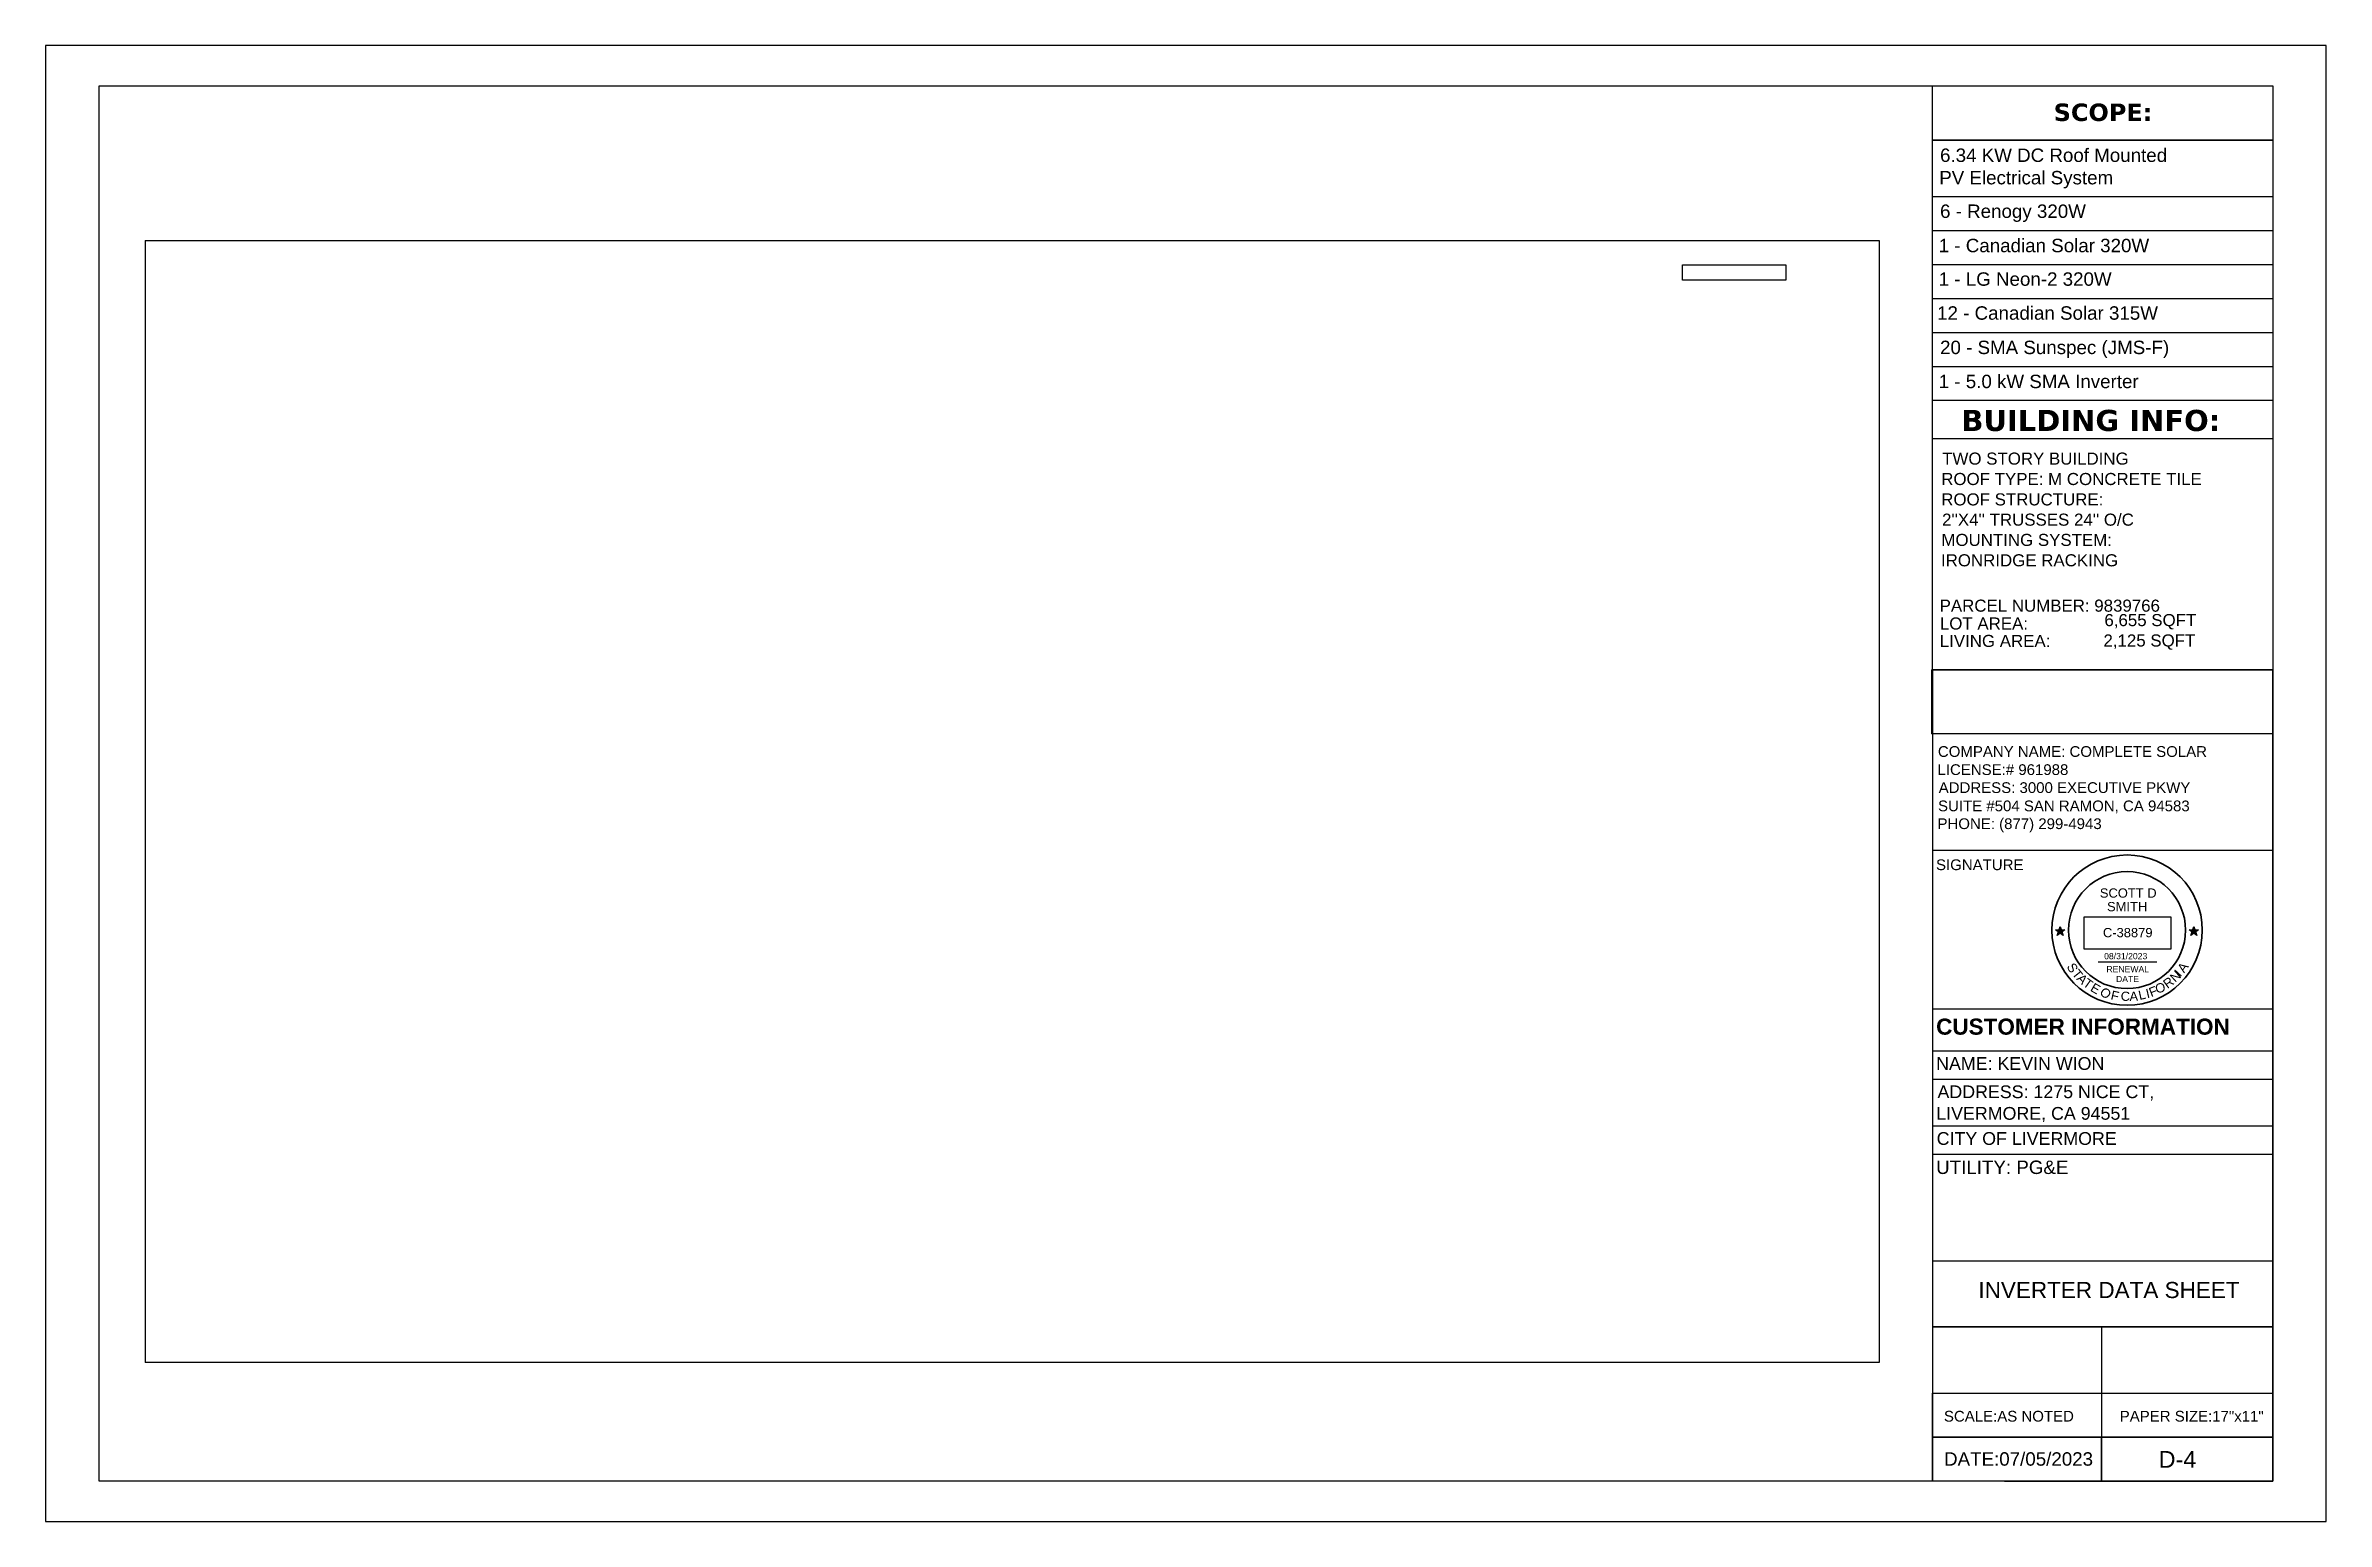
# Model space of a CAD drawing. Header units: millimetres. Extents: x 351 to 7480, y -14642 to -8468.
# Drawn here: x 3957 to 5656, y -12119 to -11019 of the extents above; entities that cross this region are included whole.
import ezdxf

# ---------------------------------------------------------------- set-up
doc = ezdxf.new("R2010")
doc.units = ezdxf.units.MM
doc.layers.add('PDF11_0', color=7, linetype='Continuous', true_color=0xb3b3b3)
for name, color, linetype in [('PDF11_PDF_Geometry', 7, 'Continuous'), ('PDF11_TEXT', 7, 'Continuous'), ('PDF5_Text', 7, 'Continuous'), ('PDF9_PDF_Geometry', 7, 'Continuous'), ('PDF_Text', 7, 'Continuous')]:
    doc.layers.add(name, color=color, linetype=linetype)
doc.styles.add('PDF Arial', font='arial.ttf')
doc.styles.add('PDF Arial Bold', font='arialbd.ttf')
doc.styles.add('PDF Verdana Bold', font='verdanab.ttf')
doc.styles.get("Standard").update_dxf_attribs({"font": 'arial.ttf'})
picture_1 = doc.add_image_def('image18.png', size_in_pixel=(45, 240))
picture_2 = doc.add_image_def('image19.png', size_in_pixel=(3069, 4743))
picture_3 = doc.add_image_def('image33.png', size_in_pixel=(858, 321))

msp = doc.modelspace()

# ---------------------------------------------------------------- texts
at = {"attachment_point": 1}
for s, width, heights, insert, char_height, line_spacing_factor in [('SCOTT D\\P  SMITH', 46.347, [0], (5487.6, -11647.4), 6.9, 0.88), ('RENEWAL\\P    DATE', 31.395, [17], (5492.5, -11705.3), 4.6, 0.96)]:
    msp.add_mtext_dynamic_manual_height_columns(s, width=width, gutter_width=4.6, heights=heights, dxfattribs=dict(at, insert=insert, char_height=char_height, line_spacing_factor=line_spacing_factor))
for s, width, insert, char_height in [('C-38879', 41.59, (5489.9, -11676.9), 6.9), ('08/31/2023', 38.133, (5490.8, -11695.6), 4.6)]:
    msp.add_mtext_dynamic_manual_height_columns(s, width=width, gutter_width=4.6, heights=[0], dxfattribs=dict(at, insert=insert, char_height=char_height))
at = {"layer": 'PDF11_TEXT', "attachment_point": 7}
for s, insert, char_height, style in [('SCOPE:', (5453.2, -11075.7), 13, 'PDF Verdana Bold'), ('6.34 KW DC Roof Mounted', (5368.5, -11106.1), 10, 'PDF Arial'), ('PV Electrical System', (5367.9, -11125.7), 10, 'PDF Arial'), ('6 - Renogy 320W', (5368.5, -11150.7), 10, 'PDF Arial'), ('1 - Canadian Solar 320W', (5367.5, -11173.4), 10, 'PDF Arial'), ('20 - SMA Sunspec (JMS-F)', (5368.5, -11252.2), 10, 'PDF Arial'), ('1 - 5.0 kW SMA Inverter', (5367.5, -11274.7), 10, 'PDF Arial'), ('BUILDING INFO:', (5384.4, -11306.8), 15.749, 'PDF Verdana Bold'), ('TWO STORY BUILDING', (5370.1, -11331.7), 9, 'PDF Arial'), ('ROOF TYPE: M CONCRETE TILE', (5369.4, -11346.9), 9, 'PDF Arial'), ('ROOF STRUCTURE:', (5369.4, -11362.1), 9, 'PDF Arial'), ("2''X4'' TRUSSES 24'' O/C", (5370, -11377.2), 9, 'PDF Arial'), ('MOUNTING SYSTEM:', (5369.5, -11392.3), 9, 'PDF Arial'), ('IRONRIDGE RACKING', (5369.2, -11407.5), 9, 'PDF Arial'), ('6,655 SQFT', (5491, -11454.4), 9, 'PDF Arial'), ('2,125 SQFT', (5490.3, -11469.6), 9, 'PDF Arial'), ('COMPANY NAME: COMPLETE SOLAR', (5366.9, -11549.5), 8, 'PDF Arial'), ('LICENSE:# 961988', (5366.6, -11563), 8, 'PDF Arial'), ('ADDRESS: 3000 EXECUTIVE PKWY', (5367.5, -11576.4), 8, 'PDF Arial'), ('SUITE #504 SAN RAMON, CA 94583', (5367, -11591.4), 8, 'PDF Arial'), ('PHONE: (877) 299-4943', (5366.6, -11605.6), 8, 'PDF Arial'), ('SIGNATURE', (5365.5, -11633.9), 8, 'PDF Arial'), ('CUSTOMER INFORMATION', (5365.6, -11756.6), 12, 'PDF Arial Bold'), ('NAME: KEVIN WION', (5365.6, -11782.8), 9.5, 'PDF Arial'), ('ADDRESS: 1275 NICE CT,', (5366.6, -11805.5), 9.5, 'PDF Arial'), ('LIVERMORE, CA 94551', (5365.7, -11821.6), 9.5, 'PDF Arial'), ('CITY OF LIVERMORE', (5366, -11838.7), 9.5, 'PDF Arial'), ('UTILITY: PG&E', (5365.6, -11860.4), 10, 'PDF Arial'), ('INVERTER DATA SHEET', (5397.1, -11952.9), 12, 'PDF Arial'), ('DATE:07/05/2023', (5371.5, -12077.8), 10, 'PDF Arial'), ('D-4', (5531.4, -12079.2), 12.5, 'PDF Arial')]:
    msp.add_mtext(s, dxfattribs=dict(at, insert=insert, char_height=char_height, style=style))
at = {"layer": 'PDF5_Text', "attachment_point": 7, "style": 'PDF Arial'}
for s, insert, char_height in [('1 - LG Neon-2 320W', (5367.5, -11198.4), 10), ('12 - Canadian Solar 315W', (5366.3, -11223.7), 10), ('PARCEL NUMBER: 9839766', (5368.2, -11441.3), 9), ('LOT AREA:', (5368.4, -11454.6), 9), ('LIVING AREA:', (5368.3, -11467.6), 9)]:
    msp.add_mtext(s, dxfattribs=dict(at, insert=insert, char_height=char_height))
at = {"layer": 'PDF_Text', "insert": (5371.4, -12044.9), "char_height": 8, "attachment_point": 7, "style": 'PDF Arial'}
msp.add_mtext('SCALE:AS NOTED           PAPER SIZE:17"x11"', dxfattribs=at)

# ---------------------------------------------------------------- blocks, each defined once
blk = doc.blocks.new('star')
h = blk.add_hatch(color=256)
h.dxf.hatch_style = 1
h.paths.add_polyline_path([(116.5, 62.57), (116.86, 62.57), (116.68, 63.12)])
h.paths.add_polyline_path([(116.68, 62.02), (116.97, 62.23), (116.86, 62.57), (116.5, 62.57), (116.39, 62.23)])
h.paths.add_polyline_path([(116.5, 62.57), (115.92, 62.57), (116.39, 62.23)])
h.paths.add_polyline_path([(116.39, 62.23), (116.21, 61.67), (116.68, 62.02)])
h.paths.add_polyline_path([(116.68, 62.02), (117.15, 61.67), (116.97, 62.23)])
h.paths.add_polyline_path([(116.97, 62.23), (117.44, 62.57), (116.86, 62.57)])
for p, q in [((116.21, 61.67), (116.68, 63.12)), ((116.68, 63.12), (117.15, 61.67)), ((115.92, 62.57), (117.44, 62.57)), ((117.15, 61.67), (115.92, 62.57)), ((117.44, 62.57), (116.21, 61.67))]:
    blk.add_line(p, q)
blk = doc.blocks.new('a')
at = {"color": 1, "char_height": 15, "attachment_point": 1}
for s, insert, rotation in [('{\\C256;S}', (169, 149), 301.8504), ('{\\C256;T}', (176.1, 138.5), 308.5602), ('{\\C256;A}', (182.8, 131.2), 313.9392), ('{\\C256;T}', (190.6, 123.2), 324.7462), ('{\\C256;E}', (201.4, 115.5), 330.0103), ('{\\C256;O}', (299, 112.2), 12.6875), ('{\\C256;R}', (311.3, 116.8), 36.4598), ('{\\C256;N}', (322.6, 125.5), 43.0781), ('{\\C256;I}', (344.8, 127.8), 227.4846), ('{\\C256;A}', (335, 138.5), 54.6588), ('{\\C256;O}', (218.6, 109.1), 319.6464), ('{\\C256;A}', (258.4, 100.3), 1.6689), ('{\\C256;L}', (271.7, 101.5), 12.6875), ('{\\C256;I}', (283.7, 104.3), 13.6115), ('{\\C256;F}', (288.3, 105.4), 21.5682)]:
    blk.add_mtext_dynamic_manual_height_columns(s, width=30.733, gutter_width=125, heights=[0], dxfattribs=dict(at, insert=insert, rotation=rotation))
at = {"color": 1, "insert": (244.5, 100.5), "char_height": 15, "attachment_point": 1}
blk.add_mtext_dynamic_manual_height_columns('{\\C256;C}', width=30.733, gutter_width=125, heights=[0], dxfattribs=at)
blk = doc.blocks.new('1')
at = {"color": 1, "xscale": 0.1018808021228187, "yscale": 0.1018808021228187, "zscale": 0.1018808021228187}
blk.add_blockref('a', (510.97, 81.39), dxfattribs=at)
at = {"color": 1, "insert": (534.46, 91.84), "char_height": 1.528, "attachment_point": 1, "rotation": 347.3366}
blk.add_mtext_dynamic_manual_height_columns('{\\C256;F}', width=1.5282, gutter_width=12.74, heights=[0], dxfattribs=at)

# ---------------------------------------------------------------- linework, layer by layer
at = {"lineweight": 30}
msp.add_line((5486.3, -11702.2), (5530.1, -11702.2), dxfattribs=at)
at = {"lineweight": 35}
for radius in [56, 43.6]:
    msp.add_circle((5507.9, -11678.5), radius, dxfattribs=at)
at = {"layer": 'PDF11_0', "lineweight": 25}
for points in [[(4031.1, -12000.7), (4031.1, -11164.6), (5323.2, -11164.6), (5323.2, -12000.7)], [(5363, -11532.1), (5363, -11484.5), (5616.5, -11484.5), (5616.5, -11532.1)]]:
    msp.add_lwpolyline(points, close=True, dxfattribs=at)
at = {"layer": 'PDF11_0', "color": 5, "lineweight": 25}
msp.add_lwpolyline([(5253.5, -11182.6), (5253.5, -11194.2), (5176.6, -11194.2), (5176.6, -11182.6)], close=True, dxfattribs=at)
at = {"layer": 'PDF11_PDF_Geometry', "lineweight": 25}
for points in [[(3956.6, -11019.3), (3956.6, -12119.2), (5656.4, -12119.2), (5656.4, -11019.3)], [(5616.5, -12056.4), (5616.5, -12089.2), (5488.9, -12089.2), (5488.9, -12056.4)]]:
    msp.add_lwpolyline(points, close=True, dxfattribs=at)
for points in [[(5616.5, -11049.2), (5616.5, -12089.2), (3996.5, -12089.2), (3996.5, -11049.2), (5616.5, -11049.2), (5616.5, -12089.2), (5363, -12089.2), (5363, -12056.4), (5616.5, -12056.4), (5363, -12056.4), (5363, -12023.5), (5616.5, -12023.5)], [(5616.5, -11567.1), (5616.5, -12023.5), (5616.5, -12056.4), (5616.5, -12089.2), (5616.5, -11484.5), (5363, -11484.5), (5363, -12089.2)], [(5363, -11737.1), (5616.5, -11737.1)], [(5363, -11768.4), (5616.5, -11768.4)], [(5363, -11789.5), (5616.5, -11789.5)], [(5363, -11824.4), (5616.6, -11824.4)], [(5363, -11845.5), (5616.6, -11845.5)], [(5363, -11925.1), (5616.6, -11925.1)], [(5366.5, -11974.2), (5616.5, -11974.2), (5363, -11974.2), (5616.5, -11974.2), (5488.9, -11974.2), (5488.9, -12023.5), (5616.5, -12023.5), (5616.5, -11974.2)], [(5488.9, -12023.5), (5488.9, -12056.4), (5488.9, -12089.2)]]:
    msp.add_lwpolyline(points, dxfattribs=at)
at = {"layer": 'PDF11_PDF_Geometry', "color": 251, "lineweight": 25, "true_color": 0x525252}
msp.add_lwpolyline([(5416.6, -12089.2), (5616.5, -12089.2)], dxfattribs=at)
at = {"layer": 'PDF9_PDF_Geometry', "lineweight": 25}
for points in [[(5363, -11484.5), (5363, -11049.2)], [(5363, -11131.7), (5616.5, -11131.7)], [(5363, -11157), (5616.5, -11157)], [(5363, -11182.4), (5616.5, -11182.4)], [(5363, -11207.7), (5616.5, -11207.7)], [(5363, -11233.1), (5616.5, -11233.1)], [(5363, -11258.4), (5616.5, -11258.4)], [(5363, -11312.1), (5616.5, -11312.1)], [(5363.1, -11619), (5616.6, -11619)]]:
    msp.add_lwpolyline(points, dxfattribs=at)
for points in [[(5616.5, -11089.7), (5363, -11089.7)], [(5616.5, -11089.7), (5616.5, -11283.7), (5363, -11283.7), (5363, -11089.7)]]:
    msp.add_lwpolyline(points, close=True, dxfattribs=at)

# ---------------------------------------------------------------- block references
at = {"xscale": 4.597039828451667, "yscale": 4.597039828451667, "zscale": 4.597039828451667, "rotation": 287.9700872862333}
for p in [(5020, -11257.7), (5119.7, -11257.7)]:
    msp.add_blockref('star', p, dxfattribs=at)
at = {"color": 1, "xscale": 4.51217474996896, "yscale": 4.51217474996896, "zscale": 4.51217474996896}
msp.add_blockref('1', (3085.2, -12137.8), dxfattribs=at)

msp.set_redraw_order([(e.dxf.handle, doc.entitydb.next_handle()) for e in msp.query("TEXT MTEXT ATTDEF DIMENSION ARC_DIMENSION")])  # texts and dimensions are drawn at this point

# ---------------------------------------------------------------- pictures from other files: only their frames are drawn
at = {"color": 7, "true_color": 0xffffff}
image = msp.add_image(picture_3, insert=(5475.8, -11692.8), size_in_units=(64.6, 24.2), dxfattribs=dict(at, brightness=7, contrast=73))
image.dxf.flags = 15
at = {"layer": 'PDF11_0', "color": 7, "lineweight": 0}
image = msp.add_image(picture_2, insert=(5323.2, -12000.7), size_in_units=(836.2, 1292.3), rotation=90, dxfattribs=at)
image.dxf.flags = 15
image = msp.add_image(picture_1, insert=(5616.5, -11532.1), size_in_units=(47.5, 254.3), rotation=90, dxfattribs=at)
image.dxf.flags = 15

doc.saveas('drawing.dxf')
